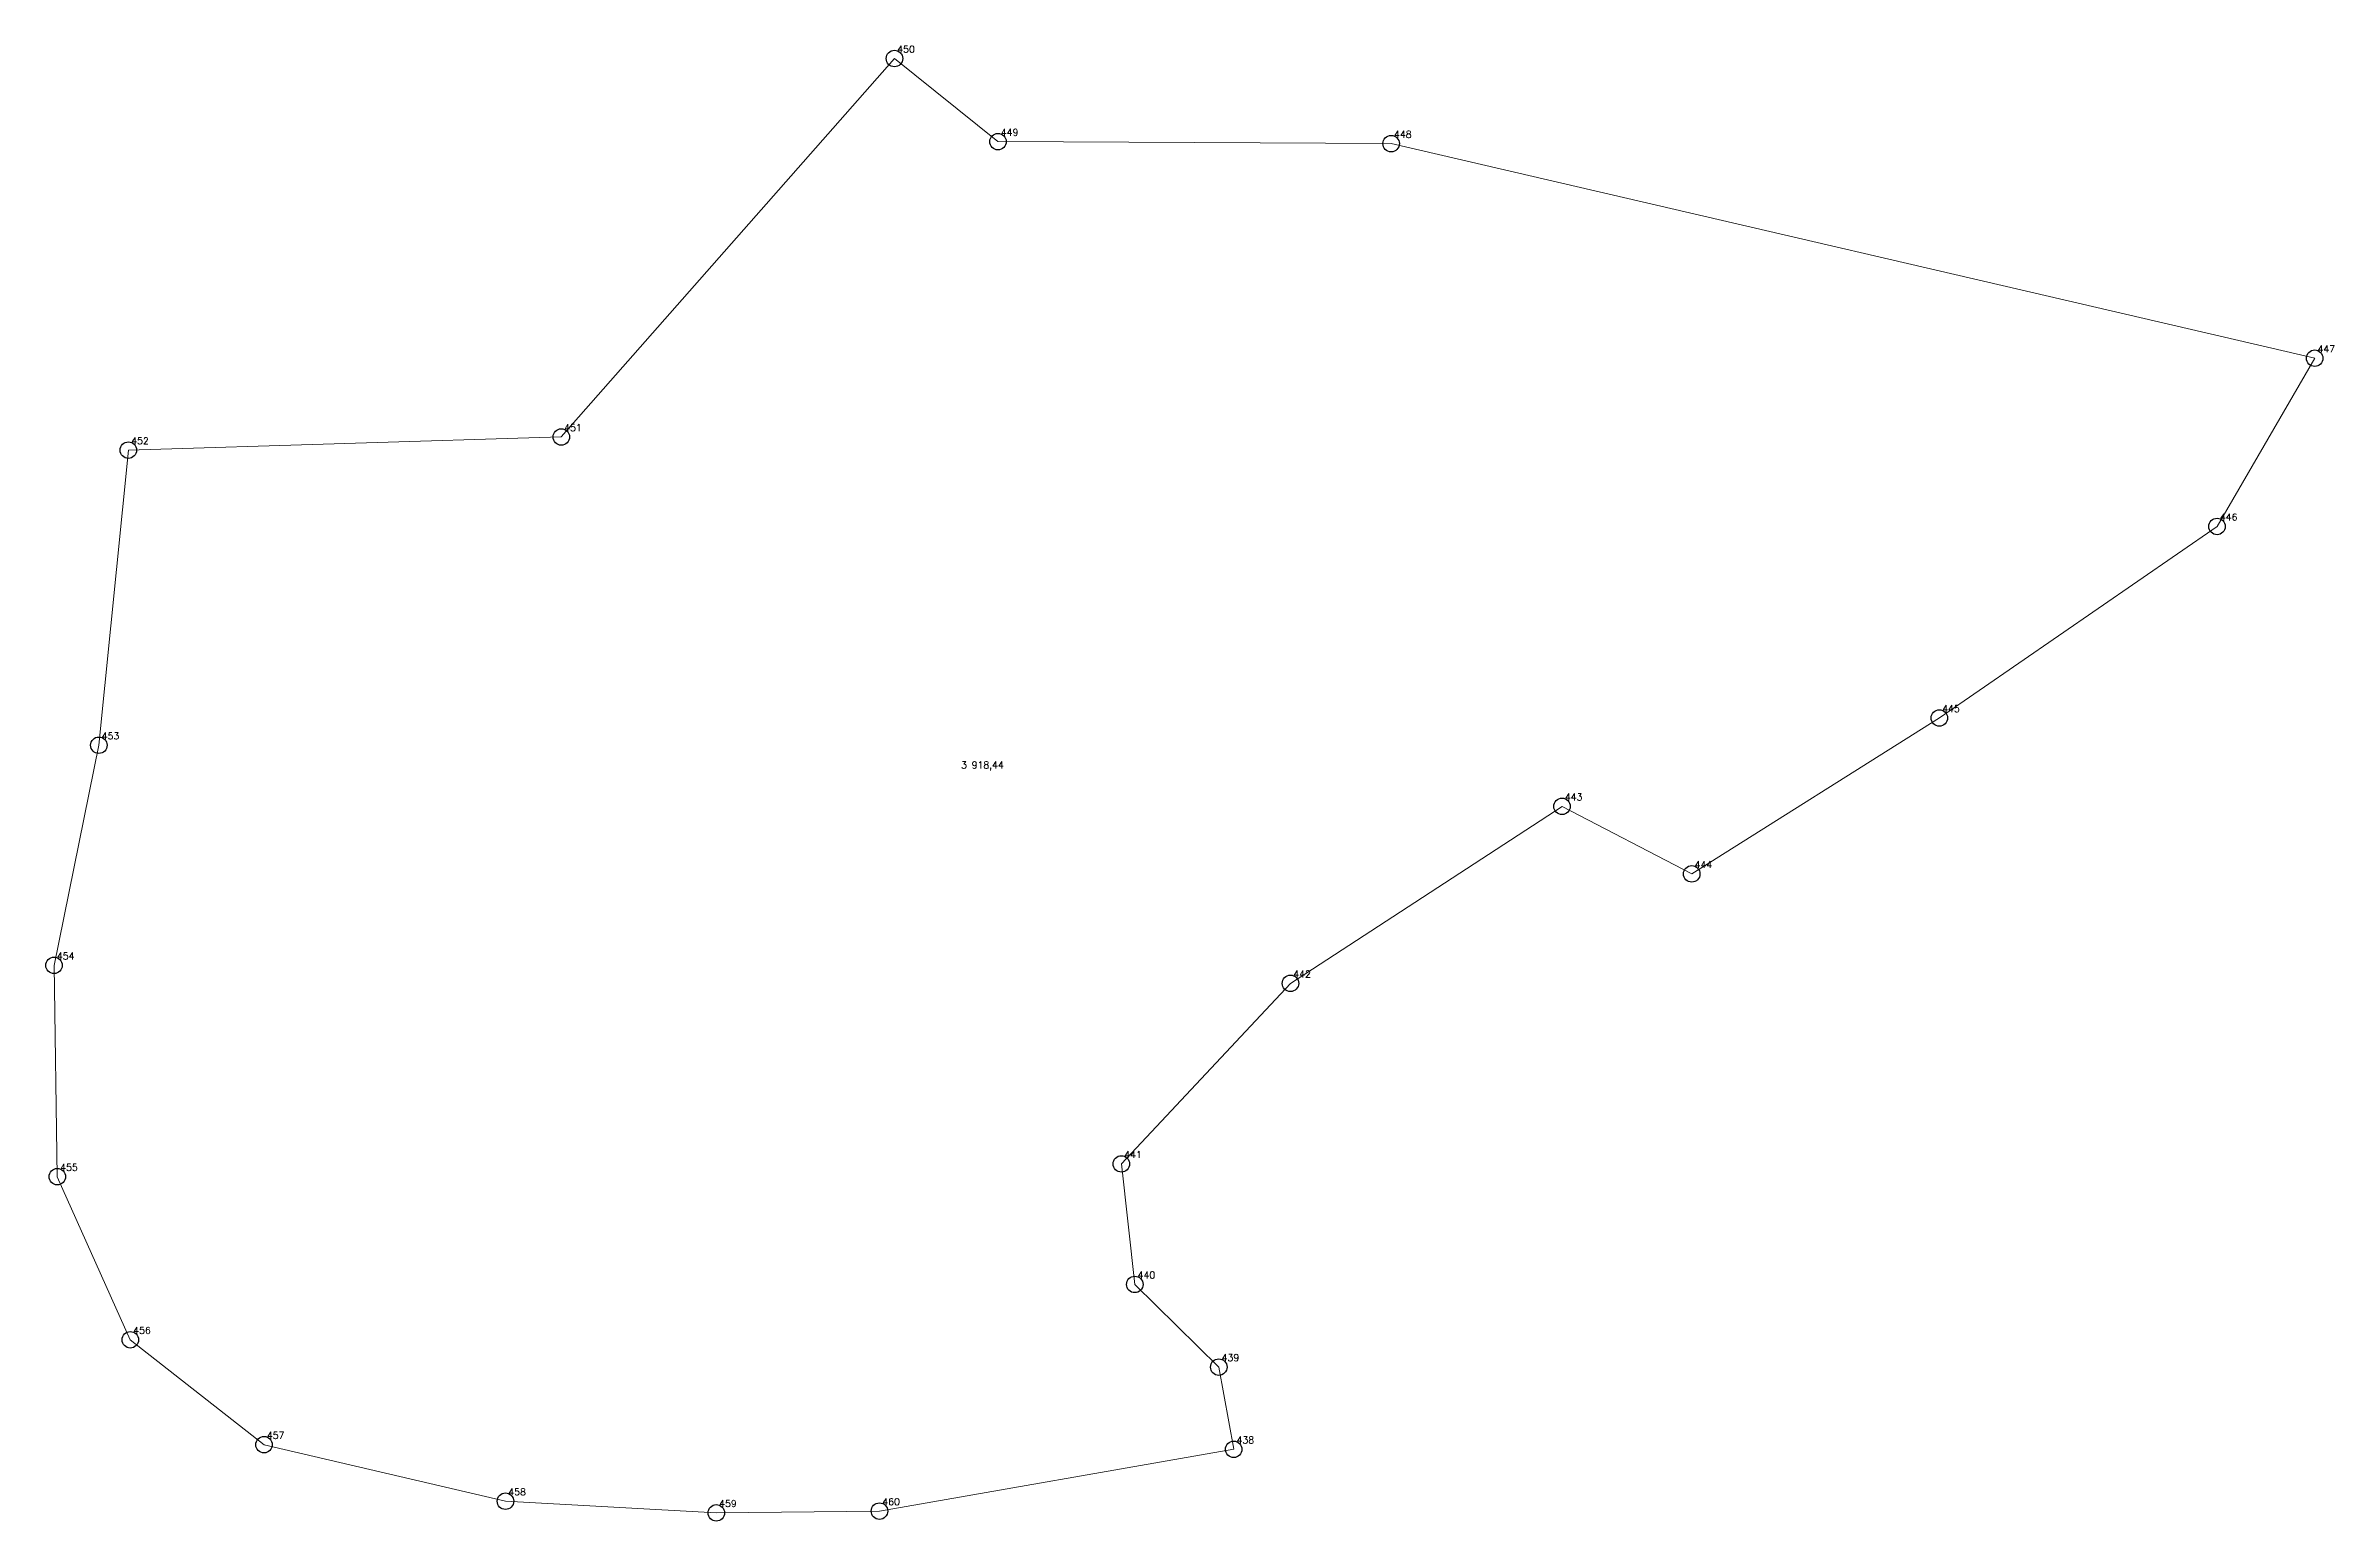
# Model space of a CAD drawing. Extents: x 1392715 to 1399949, y 356205 to 360837.
# Drawn here: x 1395426.1 to 1395530.2, y 359735 to 359802.1 of the extents above; entities that cross this region are included whole.
import ezdxf

# ---------------------------------------------------------------- set-up
doc = ezdxf.new("R2010")
doc.units = 0
doc.header["$PDMODE"] = 33
doc.header["$PDSIZE"] = 0.75
doc.layers.add('10 - ценные фрагменты благоустройства', color=7, linetype='Continuous')
doc.styles.get("Standard").update_dxf_attribs({"font": 'simplex.shx'})

msp = doc.modelspace()

# ---------------------------------------------------------------- texts
at = {"layer": '10 - ценные фрагменты благоустройства', "color": 7}
for s, p in [('450', (1395464.83, 359801.79)), ('449', (1395469.54, 359798.01)), ('448', (1395487.42, 359797.92)), ('447', (1395529.42, 359788.16)), ('452', (1395429.99, 359783.98)), ('451', (1395449.68, 359784.58)), ('446', (1395524.98, 359780.51)), ('445', (1395512.35, 359771.8)), ('453', (1395428.65, 359770.56)), ('3 918,44', (1395467.73, 359769.24)), ('443', (1395495.19, 359767.78)), ('444', (1395501.09, 359764.71)), ('454', (1395426.61, 359760.55)), ('442', (1395482.84, 359759.73)), ('455', (1395426.76, 359750.94)), ('441', (1395475.15, 359751.52)), ('440', (1395475.76, 359746.04)), ('456', (1395430.08, 359743.52)), ('439', (1395479.58, 359742.28)), ('457', (1395436.16, 359738.75)), ('438', (1395480.26, 359738.54)), ('458', (1395447.14, 359736.18)), ('459', (1395456.73, 359735.65)), ('460', (1395464.15, 359735.73))]:
    msp.add_text(s, height=0.311, dxfattribs=at).set_placement(p)

# ---------------------------------------------------------------- linework, layer by layer
at = {"layer": '10 - ценные фрагменты благоустройства', "color": 7, "lineweight": 20}
msp.add_lwpolyline([(1395480.13, 359738.27), (1395464.02, 359735.46), (1395456.6, 359735.38), (1395447.01, 359735.91), (1395436.03, 359738.48), (1395429.95, 359743.25), (1395426.63, 359750.67), (1395426.48, 359760.28), (1395428.52, 359770.29), (1395429.86, 359783.71), (1395449.55, 359784.31), (1395464.7, 359801.52), (1395469.41, 359797.74), (1395487.29, 359797.65), (1395529.29, 359787.89), (1395524.85, 359780.24), (1395512.22, 359771.53), (1395500.96, 359764.44), (1395495.06, 359767.51), (1395482.71, 359759.46), (1395475.02, 359751.25), (1395475.63, 359745.77), (1395479.45, 359742.01), (1395480.13, 359738.27)], close=True, dxfattribs=at)
at = {"layer": '10 - ценные фрагменты благоустройства'}
for p in [(1395464.7, 359801.52), (1395469.41, 359797.74), (1395487.29, 359797.65), (1395529.29, 359787.89), (1395449.55, 359784.31), (1395429.86, 359783.71), (1395524.85, 359780.24), (1395512.22, 359771.53), (1395428.52, 359770.29), (1395495.06, 359767.51), (1395500.96, 359764.44), (1395426.48, 359760.28), (1395482.71, 359759.46), (1395426.63, 359750.67), (1395475.02, 359751.25), (1395475.63, 359745.77), (1395429.95, 359743.25), (1395479.45, 359742.01), (1395436.03, 359738.48), (1395480.13, 359738.27), (1395447.01, 359735.91), (1395456.6, 359735.38), (1395464.02, 359735.46)]:
    msp.add_point(p, dxfattribs=at)

msp.set_redraw_order([(e.dxf.handle, doc.entitydb.next_handle()) for e in msp.query("TEXT MTEXT ATTDEF DIMENSION ARC_DIMENSION")])  # texts and dimensions are drawn at this point

doc.saveas('drawing.dxf')
